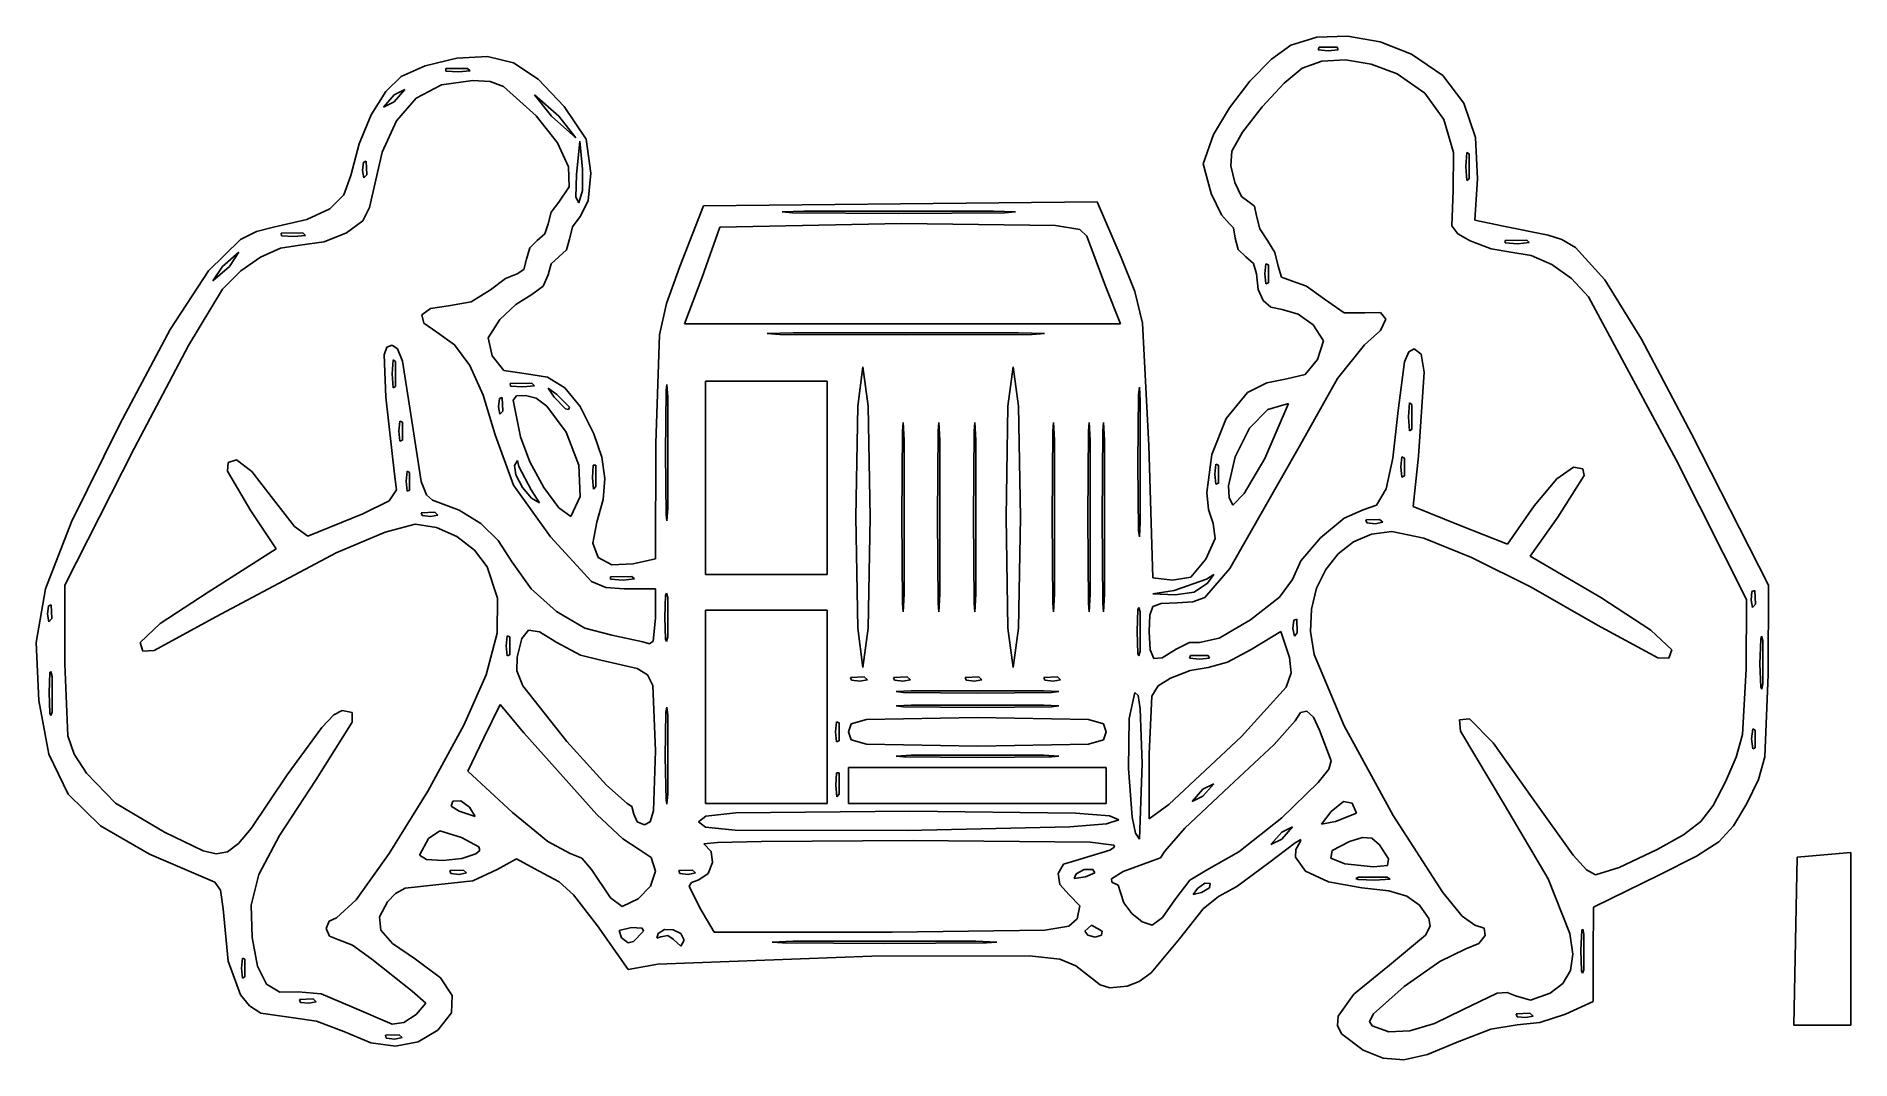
# Model space of a CAD drawing. Extents: x 38.8 to 110.3, y 8.3 to 48.6.
import ezdxf

# ---------------------------------------------------------------- set-up
doc = ezdxf.new("R2010")
doc.units = 0

msp = doc.modelspace()

# ---------------------------------------------------------------- linework, layer by layer
at = {"layer": 'Layer 1'}
for p, q in [((87.492014, 47.745565), (88.259206, 48.300589)), ((88.259206, 48.300589), (89.276702, 48.60772)), ((89.276702, 48.60772), (90.488384, 48.644683)), ((89.37625, 48.217605), (89.334358, 48.117071)), ((89.334358, 48.117071), (89.729028, 48.075256)), ((90.081806, 48.217605), (89.37625, 48.217605)), ((89.729028, 48.075256), (90.123698, 48.117071)), ((90.123698, 48.117071), (90.081806, 48.217605)), ((90.081806, 48.217605), (90.081806, 48.217605)), ((90.488384, 48.644683), (91.774382, 48.420465)), ((91.774382, 48.420465), (93.014828, 47.944051)), ((93.014828, 47.944051), (94.246666, 47.099282)), ((53.174344, 47.064343), (54.127886, 47.478918)), ((54.127886, 47.478918), (55.365224, 47.784253)), ((55.786435, 47.379605), (54.939768, 47.369148)), ((54.939768, 47.369148), (54.943121, 47.27295)), ((54.943121, 47.27295), (55.439028, 47.239047)), ((55.365224, 47.784253), (56.582406, 47.853854)), ((55.439028, 47.239047), (55.890329, 47.284649)), ((55.890329, 47.284649), (55.786435, 47.379605)), ((55.786435, 47.379605), (55.786435, 47.379605)), ((56.582406, 47.853854), (57.610173, 47.596722)), ((57.610173, 47.596722), (58.57461, 46.956033)), ((86.640289, 46.870682), (87.492014, 47.745565)), ((88.702371, 47.385694), (87.99158, 46.799207)), ((89.482886, 47.661076), (88.702371, 47.385694)), ((90.412608, 47.713759), (89.482886, 47.661076)), ((91.422915, 47.547752), (90.412608, 47.713759)), ((92.445182, 47.167064), (91.422915, 47.547752)), ((52.565312, 46.466382), (53.174344, 47.064343)), ((53.322361, 46.547585), (52.899028, 46.337361)), ((52.899028, 46.055139), (53.322361, 46.547585)), ((53.322361, 46.547585), (53.322361, 46.547585)), ((54.769381, 46.727146), (53.764506, 46.200392)), ((56.006588, 46.901806), (54.769381, 46.727146)), ((56.680711, 46.858847), (56.006588, 46.901806)), ((57.215889, 46.670665), (56.680711, 46.858847)), ((58.504853, 45.502785), (57.215889, 46.670665)), ((58.57461, 46.956033), (59.601806, 45.874965)), ((85.835311, 45.827902), (86.640289, 46.870682)), ((87.99158, 46.799207), (87.126058, 45.861423)), ((93.539327, 46.403169), (92.445182, 47.167064)), ((94.246666, 47.099282), (95.082811, 46.010573)), ((51.996282, 45.544716), (52.565312, 46.466382)), ((52.899028, 46.337361), (52.475694, 45.844915)), ((52.475694, 45.844915), (52.899028, 46.055139)), ((53.764506, 46.200392), (52.986701, 45.317381)), ((59.390139, 45.490694), (58.43787, 46.337361)), ((58.43787, 46.337361), (59.107917, 45.490694)), ((59.601806, 45.874965), (60.468575, 44.589582)), ((85.208364, 44.769184), (85.835311, 45.827902)), ((87.126058, 45.861423), (86.35531, 44.866979)), ((94.28408, 45.357497), (93.539327, 46.403169)), ((95.082811, 46.010573), (95.534034, 44.657492)), ((51.521758, 44.406911), (51.996282, 45.544716)), ((52.986701, 45.317381), (52.430703, 44.073949)), ((59.346191, 44.440576), (58.504853, 45.502785)), ((59.107917, 45.490694), (60.060185, 44.644028)), ((60.060185, 44.644028), (59.390139, 45.490694)), ((59.390139, 45.490694), (59.390139, 45.490694)), ((94.662971, 44.064331), (94.28408, 45.357497)), ((51.196246, 43.160535), (51.521758, 44.406911)), ((59.778748, 43.502527), (59.346191, 44.440576)), ((60.224862, 44.502917), (60.088732, 43.175482)), ((60.320642, 43.407392), (60.224862, 44.502917)), ((60.468575, 44.589582), (60.660139, 43.248195)), ((84.798003, 43.6188), (85.208364, 44.769184)), ((86.35531, 44.866979), (85.928843, 44.110508)), ((95.534034, 44.657492), (95.611109, 43.019607)), ((51.685661, 43.682451), (51.651309, 43.350509)), ((51.799538, 43.720926), (51.685661, 43.682451)), ((51.821817, 43.18), (51.799538, 43.720926)), ((51.799538, 43.720926), (51.799538, 43.720926)), ((52.430703, 44.073949), (51.928491, 41.896149)), ((85.928843, 44.110508), (85.895639, 43.535053)), ((94.659529, 42.557958), (94.662971, 44.064331)), ((95.19464, 44.067677), (95.156726, 43.515139)), ((95.285794, 44.009028), (95.19464, 44.067677)), ((95.285794, 43.02125), (95.285794, 44.009028)), ((95.285794, 44.009028), (95.285794, 44.009028)), ((50.917026, 42.399781), (51.196246, 43.160535)), ((51.651309, 43.350509), (51.707857, 43.057538)), ((51.707857, 43.057538), (51.821817, 43.18)), ((59.795679, 42.714919), (59.778748, 43.502527)), ((60.088732, 43.175482), (60.060714, 42.306105)), ((60.320165, 42.565555), (60.320642, 43.407392)), ((60.320642, 43.407392), (60.320642, 43.407392)), ((60.660139, 43.248195), (60.549313, 42.154266)), ((85.116427, 42.440851), (84.798003, 43.6188)), ((85.895639, 43.535053), (86.045495, 42.87443)), ((95.156726, 43.515139), (95.19464, 42.962601)), ((95.19464, 42.962601), (95.285794, 43.02125)), ((95.611109, 43.019607), (95.514583, 41.398472)), ((50.357806, 41.835249), (50.917026, 42.399781)), ((59.390139, 42.104028), (59.795679, 42.714919)), ((60.060714, 42.306105), (60.184513, 42.079958)), ((60.184513, 42.079958), (60.320165, 42.565555)), ((85.515081, 41.605011), (85.116427, 42.440851)), ((86.045495, 42.87443), (86.309214, 42.330226)), ((86.309214, 42.330226), (86.617598, 42.104028)), ((94.607282, 41.165146), (94.659529, 42.557958)), ((49.453986, 41.423846), (50.357806, 41.835249)), ((51.928491, 41.896149), (51.667949, 41.373252)), ((58.966806, 41.252999), (59.09116, 41.709112)), ((59.09116, 41.709112), (59.390139, 42.104028)), ((60.236806, 41.539583), (59.937826, 41.133196)), ((60.549313, 42.154266), (60.236806, 41.539583)), ((64.167235, 39.564028), (65.098399, 41.962917)), ((65.098399, 41.962917), (72.861574, 42.037872)), ((69.05625, 41.750515), (68.194425, 41.716473)), ((68.194425, 41.716473), (68.612191, 41.688596)), ((68.612191, 41.688596), (72.795694, 41.662842)), ((76.535139, 41.750515), (69.05625, 41.750515)), ((72.795694, 41.662842), (76.979198, 41.688596)), ((72.861574, 42.037872), (80.624751, 42.112828)), ((77.396964, 41.716473), (76.535139, 41.750515)), ((76.535139, 41.750515), (76.535139, 41.750515)), ((76.979198, 41.688596), (77.396964, 41.716473)), ((80.624751, 42.112828), (81.565668, 39.921206)), ((85.820727, 41.257361), (85.515081, 41.605011)), ((86.617598, 42.104028), (86.821851, 41.944144)), ((86.821851, 41.944144), (86.906806, 41.559742)), ((86.906806, 41.559742), (87.03116, 41.050986)), ((46.841972, 40.627108), (47.471196, 40.946278)), ((47.471196, 40.946278), (48.140964, 41.122481)), ((48.140964, 41.122481), (49.453986, 41.423846)), ((49.295324, 40.888494), (48.448657, 40.878037)), ((48.448657, 40.878037), (48.45201, 40.781839)), ((48.45201, 40.781839), (48.947917, 40.747936)), ((48.947917, 40.747936), (49.399218, 40.793538)), ((49.399218, 40.793538), (49.295324, 40.888494)), ((49.295324, 40.888494), (49.295324, 40.888494)), ((51.018931, 40.894937), (50.137984, 40.545865)), ((51.667949, 41.373252), (51.018931, 40.894937)), ((58.543472, 40.590858), (58.842451, 40.852372)), ((58.842451, 40.852372), (58.966806, 41.252999)), ((59.937826, 41.133196), (59.813472, 40.649502)), ((65.740139, 41.122693), (65.04723, 39.147137)), ((72.90389, 41.257361), (65.740139, 41.122693)), ((78.975452, 41.180569), (72.90389, 41.257361)), ((79.937371, 41.032064), (78.975452, 41.180569)), ((80.206971, 40.763472), (79.937371, 41.032064)), ((85.989812, 41.088954), (85.820727, 41.257361)), ((86.060139, 40.684059), (85.989812, 41.088954)), ((87.03116, 41.050986), (87.330139, 40.592123)), ((94.842184, 40.856813), (94.607282, 41.165146)), ((95.329762, 40.574409), (94.842184, 40.856813)), ((95.514583, 41.398472), (96.643472, 41.159681)), ((96.643472, 41.159681), (98.402185, 40.802826)), ((98.402185, 40.802826), (98.947294, 40.633808)), ((45.573941, 39.391679), (46.841972, 40.627108)), ((46.777622, 40.128472), (46.125694, 39.564028)), ((46.407917, 39.564028), (46.777622, 40.128472)), ((48.422175, 40.288631), (47.629108, 39.940817)), ((49.181659, 40.410694), (48.422175, 40.288631)), ((50.137984, 40.545865), (49.181659, 40.410694)), ((58.120139, 39.855108), (58.244493, 40.307721)), ((58.244493, 40.307721), (58.543472, 40.590858)), ((59.689118, 40.221294), (59.390139, 39.948309)), ((59.813472, 40.649502), (59.689118, 40.221294)), ((80.941325, 38.787917), (80.206971, 40.763472)), ((86.184493, 40.231446), (86.060139, 40.684059)), ((86.483472, 39.948309), (86.184493, 40.231446)), ((87.330139, 40.592123), (87.629118, 40.121417)), ((87.629118, 40.121417), (87.753472, 39.584187)), ((96.154285, 40.259466), (95.329762, 40.574409)), ((96.925694, 40.128472), (96.154285, 40.259466)), ((97.555324, 40.606272), (96.708657, 40.595814)), ((96.708657, 40.595814), (96.71201, 40.499617)), ((96.71201, 40.499617), (97.207917, 40.465713)), ((97.732433, 40.0026), (96.925694, 40.128472)), ((97.207917, 40.465713), (97.659218, 40.511316)), ((97.659218, 40.511316), (97.555324, 40.606272)), ((97.555324, 40.606272), (97.555324, 40.606272)), ((98.947294, 40.633808), (99.482734, 40.310662)), ((99.482734, 40.310662), (100.636145, 39.047432)), ((44.074434, 37.079815), (45.573941, 39.391679)), ((46.125694, 39.564028), (45.755989, 38.999583)), ((45.755989, 38.999583), (46.407917, 39.564028)), ((46.850913, 39.394817), (46.136046, 38.678195)), ((46.407917, 39.564028), (46.407917, 39.564028)), ((47.629108, 39.940817), (46.850913, 39.394817)), ((57.750021, 39.281806), (58.011417, 39.450213)), ((58.011417, 39.450213), (58.120139, 39.855108)), ((59.09116, 39.674592), (58.966806, 39.244626)), ((59.390139, 39.948309), (59.09116, 39.674592)), ((63.636646, 38.11347), (64.167235, 39.564028)), ((81.565668, 39.921206), (82.105835, 38.575742)), ((86.782451, 39.683424), (86.483472, 39.948309)), ((86.906806, 39.274693), (86.782451, 39.683424)), ((87.275404, 39.676476), (87.233588, 39.281806)), ((87.375938, 39.634583), (87.275404, 39.676476)), ((87.375938, 38.929028), (87.375938, 39.634583)), ((87.375938, 39.634583), (87.375938, 39.634583)), ((87.753472, 39.584187), (87.887177, 39.14897)), ((98.547613, 39.645847), (97.732433, 40.0026)), ((99.316927, 39.089509), (98.547613, 39.645847)), ((46.136046, 38.678195), (44.796108, 36.456863)), ((55.941214, 38.178358), (56.698066, 38.646806)), ((56.698066, 38.646806), (57.288337, 39.095274)), ((57.288337, 39.095274), (57.750021, 39.281806)), ((58.781517, 38.789794), (58.331806, 38.458268)), ((58.966806, 39.244626), (58.781517, 38.789794)), ((65.04723, 39.147137), (64.354323, 37.30625)), ((81.536348, 37.30625), (80.941325, 38.787917)), ((80.941325, 38.787917), (80.941325, 38.787917)), ((86.969754, 38.660497), (86.906806, 39.274693)), ((87.158583, 38.221741), (86.969754, 38.660497)), ((87.233588, 39.281806), (87.275404, 38.887135)), ((87.275404, 38.887135), (87.375938, 38.929028)), ((87.887177, 39.14897), (88.276707, 38.999583)), ((88.276707, 38.999583), (88.874801, 38.78776)), ((88.874801, 38.78776), (89.578022, 38.278482)), ((99.986067, 38.36488), (99.316927, 39.089509)), ((100.636145, 39.047432), (102.085489, 36.704028)), ((54.331727, 37.913887), (55.048387, 38.011806)), ((55.048387, 38.011806), (55.941214, 38.178358)), ((57.69816, 38.069974), (57.066417, 37.480632)), ((58.331806, 38.458268), (57.69816, 38.069974)), ((63.357259, 36.877859), (63.636646, 38.11347)), ((82.105835, 38.575742), (82.40334, 37.33211)), ((87.473268, 37.958462), (87.158583, 38.221741)), ((87.913783, 37.870694), (87.473268, 37.958462)), ((89.578022, 38.278482), (90.363824, 37.743865)), ((103.450223, 31.944028), (99.986067, 38.36488)), ((53.993959, 37.664673), (54.331727, 37.913887)), ((54.06559, 37.330978), (53.993959, 37.664673)), ((54.577124, 36.979619), (54.06559, 37.330978)), ((57.066417, 37.480632), (56.608162, 36.752418)), ((64.354323, 37.30625), (72.945334, 37.30625)), ((72.945334, 37.30625), (81.536348, 37.30625)), ((82.40334, 37.33211), (82.660583, 32.508472)), ((88.548198, 37.693367), (87.913783, 37.870694)), ((89.140552, 37.267026), (88.548198, 37.693367)), ((89.547505, 36.637862), (89.140552, 37.267026)), ((90.363824, 37.743865), (91.171454, 37.736461)), ((91.171454, 37.736461), (91.791834, 37.752659)), ((91.996203, 37.492423), (91.785317, 37.038511)), ((91.791834, 37.752659), (91.996203, 37.492423)), ((42.081015, 33.355139), (44.074434, 37.079815)), ((55.278577, 36.483252), (54.577124, 36.979619)), ((56.608162, 36.752418), (56.758942, 36.039408)), ((63.218105, 32.601452), (63.357259, 36.877859)), ((68.632917, 36.952936), (67.608483, 36.919767)), ((67.608483, 36.919767), (68.105073, 36.892605)), ((68.105073, 36.892605), (73.077917, 36.867511)), ((77.522917, 36.952936), (68.632917, 36.952936)), ((73.077917, 36.867511), (78.05076, 36.892605)), ((78.54735, 36.919767), (77.522917, 36.952936)), ((77.522917, 36.952936), (77.522917, 36.952936)), ((78.05076, 36.892605), (78.54735, 36.919767)), ((89.309736, 35.902952), (89.547505, 36.637862)), ((91.785317, 37.038511), (91.159931, 36.473676)), ((102.085489, 36.704028), (104.053835, 32.971342)), ((44.796108, 36.456863), (42.645209, 32.388614)), ((52.505485, 36.078402), (52.607809, 36.380581)), ((52.573685, 34.413472), (52.505485, 36.078402)), ((52.607809, 36.380581), (52.816554, 36.459583)), ((52.816554, 36.459583), (53.037809, 36.317951)), ((52.861306, 35.883233), (52.823392, 35.330694)), ((52.952461, 35.824583), (52.861306, 35.883233)), ((52.952461, 34.836806), (52.952461, 35.824583)), ((52.952461, 35.824583), (52.952461, 35.824583)), ((53.037809, 36.317951), (53.225531, 35.833245)), ((53.225531, 35.833245), (53.593859, 33.475751)), ((55.885627, 35.662523), (55.278577, 36.483252)), ((56.758942, 36.039408), (57.223325, 35.471617)), ((88.821382, 35.312503), (89.309736, 35.902952)), ((91.159931, 36.473676), (90.095466, 35.152834)), ((92.490174, 33.892334), (92.738722, 35.809862)), ((92.738722, 35.809862), (92.901687, 36.20356)), ((92.901687, 36.20356), (93.115694, 36.318472)), ((93.115694, 36.318472), (93.395583, 36.108551)), ((93.395583, 36.108551), (93.514761, 35.405904)), ((52.823392, 35.330694), (52.861306, 34.778156)), ((56.41425, 34.489384), (55.885627, 35.662523)), ((57.223325, 35.471617), (58.116244, 35.330694)), ((58.116244, 35.330694), (58.939584, 35.197885)), ((58.939584, 35.197885), (59.634728, 34.779635)), ((71.384583, 35.612917), (71.176277, 34.060694)), ((71.59289, 34.060694), (71.384583, 35.612917)), ((77.31125, 35.612917), (77.102943, 34.060694)), ((77.519557, 34.060694), (77.31125, 35.612917)), ((87.304143, 34.983649), (88.097662, 35.142546)), ((88.097662, 35.142546), (88.821382, 35.312503)), ((90.095466, 35.152834), (88.583578, 32.453401)), ((93.514761, 35.405904), (93.28888, 32.085139)), ((52.919136, 31.379583), (52.573685, 34.413472)), ((52.861306, 34.778156), (52.952461, 34.836806)), ((56.880421, 32.935787), (56.41425, 34.489384)), ((57.047883, 34.369118), (57.013531, 34.037176)), ((57.16176, 34.407593), (57.047883, 34.369118)), ((57.184039, 33.866667), (57.16176, 34.407593)), ((57.16176, 34.407593), (57.16176, 34.407593)), ((58.326435, 34.961827), (57.479768, 34.95137)), ((57.479768, 34.95137), (57.483121, 34.855172)), ((57.483121, 34.855172), (57.979028, 34.821269)), ((57.728151, 34.464868), (57.592901, 34.29636)), ((58.076397, 34.484028), (57.728151, 34.464868)), ((57.979028, 34.821269), (58.430329, 34.866872)), ((58.494933, 34.371784), (58.076397, 34.484028)), ((58.430329, 34.866872), (58.326435, 34.961827)), ((58.326435, 34.961827), (58.326435, 34.961827)), ((58.917247, 34.063652), (58.494933, 34.371784)), ((59.319583, 34.520027), (58.966804, 34.76625)), ((58.966804, 34.76625), (59.213028, 34.413472)), ((59.213028, 34.413472), (59.651507, 33.956409)), ((59.813472, 34.026138), (59.319583, 34.520027)), ((59.634728, 34.779635), (60.235118, 34.046215)), ((63.624208, 34.673205), (63.595953, 32.22625)), ((63.654792, 34.917559), (63.624208, 34.673205)), ((63.69214, 34.413472), (63.654792, 34.917559)), ((63.69214, 30.039028), (63.69214, 34.413472)), ((63.69214, 34.413472), (63.69214, 34.413472)), ((67.574583, 35.048472), (65.175694, 35.048472)), ((65.175694, 35.048472), (65.175694, 31.238472)), ((69.973472, 35.048472), (67.574583, 35.048472)), ((69.973472, 31.238472), (69.973472, 35.048472)), ((82.251955, 34.51147), (82.224507, 31.802917)), ((82.281989, 34.806311), (82.251955, 34.51147)), ((82.318773, 34.286218), (82.281989, 34.806311)), ((85.700574, 33.578914), (86.546196, 34.60162)), ((86.546196, 34.60162), (87.304143, 34.983649)), ((57.013531, 34.037176), (57.070079, 33.744205)), ((57.070079, 33.744205), (57.184039, 33.866667)), ((57.592901, 34.29636), (57.882626, 32.845113)), ((59.680347, 33.031329), (58.917247, 34.063652)), ((59.651507, 33.956409), (59.771499, 33.922557)), ((59.771499, 33.922557), (59.813472, 34.026138)), ((59.813472, 34.026138), (59.813472, 34.026138)), ((60.235118, 34.046215), (60.774199, 32.967895)), ((71.176277, 34.060694), (71.102361, 29.68625)), ((71.666806, 29.68625), (71.59289, 34.060694)), ((77.102943, 34.060694), (77.029028, 29.68625)), ((77.593472, 29.68625), (77.519557, 34.060694)), ((82.319362, 29.48844), (82.318773, 34.286218)), ((82.318773, 34.286218), (82.318773, 34.286218)), ((87.344425, 33.92723), (86.622825, 33.194022)), ((87.233735, 31.993396), (88.169465, 34.162109)), ((88.169465, 34.162109), (87.344425, 33.92723)), ((88.169465, 34.162109), (88.169465, 34.162109)), ((92.282495, 32.009529), (92.490174, 33.892334)), ((92.936862, 34.189899), (92.898948, 33.637361)), ((92.898948, 33.637361), (92.936862, 33.084823)), ((93.028016, 34.13125), (92.936862, 34.189899)), ((93.028016, 33.143472), (93.028016, 34.13125)), ((93.028016, 34.13125), (93.028016, 34.13125)), ((40.182868, 29.505077), (42.081015, 33.355139)), ((53.126515, 33.467587), (53.084699, 33.072917)), ((53.084699, 33.072917), (53.126515, 32.678247)), ((53.227049, 33.425694), (53.126515, 33.467587)), ((53.227049, 32.720139), (53.227049, 33.425694)), ((53.227049, 33.425694), (53.227049, 33.425694)), ((53.593859, 33.475751), (53.970335, 31.084289)), ((57.60114, 30.949297), (56.880421, 32.935787)), ((60.179969, 31.730269), (59.680347, 33.031329)), ((60.774199, 32.967895), (61.08286, 32.051224)), ((72.942221, 33.080413), (72.915571, 29.68625)), ((72.971067, 33.419355), (72.942221, 33.080413)), ((73.006291, 32.720139), (72.971067, 33.419355)), ((74.353332, 33.080413), (74.326682, 29.68625)), ((74.382178, 33.419355), (74.353332, 33.080413)), ((74.417403, 32.720139), (74.382178, 33.419355)), ((75.764443, 33.080413), (75.737793, 29.68625)), ((75.79329, 33.419355), (75.764443, 33.080413)), ((75.828514, 32.720139), (75.79329, 33.419355)), ((78.868888, 33.080413), (78.842238, 29.68625)), ((78.897734, 33.419355), (78.868888, 33.080413)), ((78.932958, 32.720139), (78.897734, 33.419355)), ((80.279999, 33.080413), (80.253349, 29.68625)), ((80.308845, 33.419355), (80.279999, 33.080413)), ((80.344069, 32.720139), (80.308845, 33.419355)), ((80.844443, 33.080413), (80.817793, 29.68625)), ((80.87329, 33.419355), (80.844443, 33.080413)), ((80.908514, 32.720139), (80.87329, 33.419355)), ((85.134609, 32.149472), (85.700574, 33.578914)), ((86.622825, 33.194022), (86.058718, 32.060424)), ((92.936862, 33.084823), (93.028016, 33.143472)), ((104.053835, 32.971342), (107.085694, 27.005139)), ((42.645209, 32.388614), (39.916806, 27.005139)), ((53.126515, 32.678247), (53.227049, 32.720139)), ((57.882626, 32.845113), (58.24678, 31.861012)), ((63.200139, 28.037765), (63.218105, 32.601452)), ((63.595953, 32.22625), (63.624208, 29.779295)), ((73.006291, 26.652361), (73.006291, 32.720139)), ((73.006291, 32.720139), (73.006291, 32.720139)), ((74.417403, 26.652361), (74.417403, 32.720139)), ((74.417403, 32.720139), (74.417403, 32.720139)), ((75.828514, 26.652361), (75.828514, 32.720139)), ((75.828514, 32.720139), (75.828514, 32.720139)), ((78.932958, 26.652361), (78.932958, 32.720139)), ((78.932958, 32.720139), (78.932958, 32.720139)), ((80.344069, 26.652361), (80.344069, 32.720139)), ((80.344069, 32.720139), (80.344069, 32.720139)), ((80.908514, 26.652361), (80.908514, 32.720139)), ((80.908514, 32.720139), (80.908514, 32.720139)), ((82.660583, 32.508472), (82.814583, 27.287361)), ((88.583578, 32.453401), (85.856202, 27.660747)), ((46.323922, 31.497653), (46.349851, 31.839545)), ((47.254583, 29.930969), (46.323922, 31.497653)), ((46.349851, 31.839545), (46.687255, 31.944028)), ((46.687255, 31.944028), (47.289254, 31.484583)), ((47.289254, 31.484583), (48.146188, 30.379962)), ((53.408737, 31.492031), (53.366921, 31.097361)), ((53.509271, 31.450139), (53.408737, 31.492031)), ((57.766846, 31.922463), (57.645562, 31.716031)), ((57.645562, 31.716031), (57.693924, 31.347755)), ((57.815635, 31.684028), (57.766846, 31.922463)), ((58.304992, 30.766806), (57.815635, 31.684028)), ((58.24678, 31.861012), (58.798708, 30.850175)), ((60.230385, 30.503681), (60.179969, 31.730269)), ((60.749061, 31.73438), (60.715158, 31.238472)), ((60.84526, 31.737732), (60.749061, 31.73438)), ((60.855716, 30.891066), (60.84526, 31.737732)), ((60.84526, 31.737732), (60.84526, 31.737732)), ((61.08286, 32.051224), (61.202653, 31.21365)), ((82.224507, 31.802917), (82.252615, 29.143956)), ((84.937263, 30.654168), (85.134609, 32.149472)), ((85.299848, 31.774253), (85.258032, 31.379583)), ((85.400382, 31.732361), (85.299848, 31.774253)), ((85.400382, 31.026806), (85.400382, 31.732361)), ((85.400382, 31.732361), (85.400382, 31.732361)), ((86.058718, 32.060424), (85.79402, 30.916431)), ((86.421182, 30.613434), (87.233735, 31.993396)), ((92.009788, 30.80178), (92.282495, 32.009529)), ((92.637626, 32.056476), (92.59581, 31.661806)), ((92.59581, 31.661806), (92.637626, 31.267135)), ((92.73816, 32.014583), (92.637626, 32.056476)), ((92.73816, 31.309028), (92.73816, 32.014583)), ((92.73816, 32.014583), (92.73816, 32.014583)), ((93.28888, 32.085139), (93.072952, 30.109583)), ((98.737707, 31.198875), (99.395139, 31.651097)), ((99.395139, 31.651097), (99.771745, 31.594517)), ((99.771745, 31.594517), (99.819751, 31.325254)), ((106.223717, 26.440694), (103.450223, 31.944028)), ((52.997367, 30.762104), (52.919136, 31.379583)), ((53.366921, 31.097361), (53.408737, 30.702691)), ((53.509271, 30.744583), (53.509271, 31.450139)), ((53.509271, 31.450139), (53.509271, 31.450139)), ((53.970335, 31.084289), (54.169753, 30.562053)), ((59.05815, 28.914121), (57.60114, 30.949297)), ((57.693924, 31.347755), (57.955813, 30.859526)), ((57.955813, 30.859526), (58.308925, 30.433214)), ((58.630955, 30.250694), (58.304992, 30.766806)), ((58.304992, 30.766806), (58.304992, 30.766806)), ((58.798708, 30.850175), (59.387339, 30.052186)), ((60.715158, 31.238472), (60.760761, 30.787172)), ((60.760761, 30.787172), (60.855716, 30.891066)), ((61.202653, 31.21365), (61.135835, 30.384185)), ((65.175694, 31.238472), (65.175694, 27.428472)), ((69.973472, 27.428472), (69.973472, 31.238472)), ((69.973472, 31.238472), (69.973472, 31.238472)), ((85.258032, 31.379583), (85.299848, 30.984913)), ((85.299848, 30.984913), (85.400382, 31.026806)), ((85.79402, 30.916431), (85.818299, 30.462409)), ((91.63321, 30.158342), (92.009788, 30.80178)), ((92.637626, 31.267135), (92.73816, 31.309028)), ((97.850621, 30.126653), (98.737707, 31.198875)), ((99.819751, 31.325254), (98.787701, 29.689189)), ((48.146188, 30.379962), (48.969197, 29.311144)), ((51.667163, 29.815003), (52.708227, 30.331844)), ((52.708227, 30.331844), (52.997367, 30.762104)), ((53.408737, 30.702691), (53.509271, 30.744583)), ((54.169753, 30.562053), (54.411033, 30.357509)), ((54.411033, 30.357509), (55.457897, 29.964753)), ((58.308925, 30.433214), (58.630955, 30.250694)), ((59.387339, 30.052186), (59.861605, 29.706626)), ((59.861605, 29.706626), (60.230385, 30.503681)), ((60.230385, 30.503681), (60.230385, 30.503681)), ((61.135835, 30.384185), (60.884661, 29.491844)), ((85.004623, 29.98834), (84.937263, 30.654168)), ((85.818299, 30.462409), (85.970649, 30.152037)), ((85.970649, 30.152037), (86.421182, 30.613434)), ((91.11392, 29.968472), (91.63321, 30.158342)), ((93.072952, 30.109583), (94.936471, 29.36125)), ((96.799993, 28.612917), (97.850621, 30.126653)), ((39.152284, 26.861438), (40.182868, 29.505077)), ((48.242361, 28.43206), (47.254583, 29.930969)), ((49.489625, 28.937782), (51.667163, 29.815003)), ((53.730739, 29.404028), (52.546551, 29.097953)), ((54.568475, 29.273626), (53.730739, 29.404028)), ((54.504167, 29.87904), (53.96324, 29.856759)), ((53.96324, 29.856759), (54.001716, 29.742882)), ((54.001716, 29.742882), (54.333656, 29.708531)), ((54.333656, 29.708531), (54.626629, 29.765079)), ((54.626629, 29.765079), (54.504167, 29.87904)), ((54.504167, 29.87904), (54.504167, 29.87904)), ((55.457897, 29.964753), (56.312501, 29.440303)), ((56.312501, 29.440303), (57.002537, 28.762611)), ((60.884661, 29.491844), (60.734204, 28.663678)), ((63.624208, 29.779295), (63.654792, 29.534941)), ((63.654792, 29.534941), (63.69214, 30.039028)), ((71.102361, 29.68625), (71.176277, 25.311806)), ((71.59289, 25.311806), (71.666806, 29.68625)), ((71.666806, 29.68625), (71.666806, 29.68625)), ((72.915571, 29.68625), (72.942221, 26.292087)), ((74.326682, 29.68625), (74.353332, 26.292087)), ((75.737793, 29.68625), (75.764443, 26.292087)), ((77.029028, 29.68625), (77.102943, 25.311806)), ((77.519557, 25.311806), (77.593472, 29.68625)), ((77.593472, 29.68625), (77.593472, 29.68625)), ((78.842238, 29.68625), (78.868888, 26.292087)), ((80.253349, 29.68625), (80.279999, 26.292087)), ((80.817793, 29.68625), (80.844443, 26.292087)), ((82.282715, 28.902796), (82.319362, 29.48844)), ((85.197498, 29.433874), (85.004623, 29.98834)), ((85.274053, 28.840411), (85.197498, 29.433874)), ((89.43109, 28.87405), (90.356613, 29.643967)), ((90.356613, 29.643967), (91.11392, 29.968472)), ((91.7575, 29.596818), (91.216573, 29.574537)), ((91.216573, 29.574537), (91.255049, 29.46066)), ((91.255049, 29.46066), (91.58699, 29.426308)), ((91.58699, 29.426308), (91.879962, 29.482857)), ((91.879962, 29.482857), (91.7575, 29.596818)), ((91.7575, 29.596818), (91.7575, 29.596818)), ((94.936471, 29.36125), (96.799993, 28.612917)), ((98.787701, 29.689189), (97.686374, 28.14722)), ((48.969197, 29.311144), (49.489625, 28.937782)), ((52.546551, 29.097953), (50.61856, 28.283429)), ((55.376175, 28.91595), (54.568475, 29.273626)), ((56.069257, 28.381288), (55.376175, 28.91595)), ((57.002537, 28.762611), (57.555694, 27.910126)), ((60.677856, 27.148754), (59.05815, 28.914121)), ((60.734204, 28.663678), (60.944338, 28.089446)), ((82.252615, 29.143956), (82.282715, 28.902796)), ((84.908427, 28.023232), (85.274053, 28.840411)), ((88.647982, 27.964117), (89.43109, 28.87405)), ((90.732823, 28.708665), (90.123333, 28.233312)), ((91.442468, 29.013957), (90.732823, 28.708665)), ((92.235054, 29.121806), (91.442468, 29.013957)), ((93.494353, 28.851729), (92.235054, 29.121806)), ((95.381991, 28.093874), (93.494353, 28.851729)), ((45.56125, 26.730147), (48.242361, 28.43206)), ((50.61856, 28.283429), (45.870137, 25.751245)), ((56.563139, 27.719932), (56.069257, 28.381288)), ((57.555694, 27.910126), (58.300456, 26.861074)), ((60.944338, 28.089446), (61.484036, 27.804689)), ((62.322273, 27.844953), (63.200139, 28.037765)), ((84.309949, 27.312165), (84.908427, 28.023232)), ((88.317917, 27.219567), (88.647982, 27.964117)), ((90.123333, 28.233312), (89.631214, 27.615277)), ((97.725286, 26.926806), (95.381991, 28.093874)), ((97.686374, 28.14722), (100.481034, 26.511441)), ((56.970642, 26.492907), (56.563139, 27.719932)), ((62.277546, 27.341827), (61.430879, 27.33137)), ((61.430879, 27.33137), (61.434232, 27.235172)), ((61.434232, 27.235172), (61.930139, 27.201269)), ((61.484036, 27.804689), (62.322273, 27.844953)), ((61.930139, 27.201269), (62.38144, 27.246872)), ((62.38144, 27.246872), (62.277546, 27.341827)), ((62.277546, 27.341827), (62.277546, 27.341827)), ((65.175694, 27.428472), (67.574583, 27.428472)), ((67.574583, 27.428472), (69.973472, 27.428472)), ((82.814583, 27.287361), (83.583845, 27.198721)), ((83.583845, 27.198721), (84.309949, 27.312165)), ((84.93125, 27.241778), (83.66125, 26.790175)), ((85.856202, 27.660747), (84.858154, 26.519841)), ((85.213813, 27.426899), (84.93125, 27.241778)), ((84.96725, 27.075694), (85.213813, 27.426899)), ((87.812922, 26.527046), (88.317917, 27.219567)), ((89.631214, 27.615277), (89.273682, 26.881944)), ((38.789124, 24.739957), (39.152284, 26.861438)), ((39.916806, 27.005139), (39.916806, 23.900694)), ((43.667715, 25.494101), (45.56125, 26.730147)), ((56.963738, 25.107316), (56.970642, 26.492907)), ((58.300456, 26.861074), (59.302753, 25.959183)), ((61.243691, 26.906735), (60.677856, 27.148754)), ((61.970449, 26.864028), (61.243691, 26.906735)), ((63.200139, 26.864028), (61.970449, 26.864028)), ((63.200139, 25.704944), (63.200139, 26.864028)), ((63.601469, 26.603413), (63.566932, 25.735139)), ((63.638853, 26.690119), (63.601469, 26.603413)), ((63.684503, 26.51125), (63.638853, 26.690119)), ((63.684503, 24.959028), (63.684503, 26.51125)), ((63.684503, 26.51125), (63.684503, 26.51125)), ((72.971067, 25.953145), (73.006291, 26.652361)), ((74.382178, 25.953145), (74.417403, 26.652361)), ((75.79329, 25.953145), (75.828514, 26.652361)), ((78.897734, 25.953145), (78.932958, 26.652361)), ((80.308845, 25.953145), (80.344069, 26.652361)), ((80.87329, 25.953145), (80.908514, 26.652361)), ((83.66125, 26.790175), (82.814583, 26.666377)), ((82.814583, 26.666377), (83.69725, 26.624091)), ((83.69725, 26.624091), (84.446894, 26.725794)), ((84.858154, 26.519841), (84.396342, 26.339644)), ((84.446894, 26.725794), (84.96725, 27.075694)), ((84.96725, 27.075694), (84.96725, 27.075694)), ((86.665609, 25.63619), (87.812922, 26.527046)), ((89.273682, 26.881944), (89.067952, 26.060691)), ((100.351556, 25.429088), (97.725286, 26.926806)), ((100.481034, 26.511441), (102.455388, 25.233426)), ((106.436771, 26.749118), (106.40242, 26.417176)), ((106.550649, 26.787593), (106.436771, 26.749118)), ((106.572928, 26.246667), (106.550649, 26.787593)), ((106.550649, 26.787593), (106.550649, 26.787593)), ((107.085694, 27.005139), (107.077056, 23.477361)), ((39.267883, 26.184673), (39.233531, 25.852732)), ((39.233531, 25.852732), (39.290079, 25.55976)), ((39.38176, 26.223148), (39.267883, 26.184673)), ((39.404039, 25.682222), (39.38176, 26.223148)), ((39.38176, 26.223148), (39.38176, 26.223148)), ((59.302753, 25.959183), (60.41465, 25.312793)), ((67.574583, 26.017361), (65.175694, 26.017361)), ((65.175694, 26.017361), (65.175694, 22.207361)), ((69.973472, 26.017361), (67.574583, 26.017361)), ((69.973472, 22.207361), (69.973472, 26.017361)), ((72.942221, 26.292087), (72.971067, 25.953145)), ((74.353332, 26.292087), (74.382178, 25.953145)), ((75.764443, 26.292087), (75.79329, 25.953145)), ((78.868888, 26.292087), (78.897734, 25.953145)), ((80.279999, 26.292087), (80.308845, 25.953145)), ((80.844443, 26.292087), (80.87329, 25.953145)), ((82.228135, 26.038969), (82.193598, 25.170694)), ((82.265519, 26.125675), (82.228135, 26.038969)), ((82.311169, 25.946806), (82.265519, 26.125675)), ((82.311169, 24.394583), (82.311169, 25.946806)), ((82.311169, 25.946806), (82.311169, 25.946806)), ((82.691318, 25.821427), (82.673472, 25.170694)), ((82.812928, 26.156778), (82.691318, 25.821427)), ((83.140414, 26.281309), (82.812928, 26.156778)), ((83.775886, 26.299583), (83.140414, 26.281309)), ((84.396342, 26.339644), (83.775886, 26.299583)), ((89.067952, 26.060691), (89.031239, 25.178902)), ((106.210738, 23.684907), (106.223717, 26.440694)), ((106.40242, 26.417176), (106.458968, 26.124205)), ((106.458968, 26.124205), (106.572928, 26.246667)), ((39.290079, 25.55976), (39.404039, 25.682222)), ((42.880139, 24.73813), (43.667715, 25.494101)), ((45.870137, 25.751245), (43.435604, 24.428023)), ((56.528424, 23.467347), (56.963738, 25.107316)), ((58.196506, 25.223466), (57.936315, 24.902244)), ((58.624906, 25.15899), (58.196506, 25.223466)), ((59.315054, 24.743692), (58.624906, 25.15899)), ((60.41465, 25.312793), (61.488213, 25.030238)), ((63.112847, 24.789419), (63.200139, 25.704944)), ((63.566932, 25.735139), (63.601469, 24.866865)), ((71.176277, 25.311806), (71.384583, 23.759583)), ((71.384583, 23.759583), (71.59289, 25.311806)), ((77.102943, 25.311806), (77.31125, 23.759583)), ((77.31125, 23.759583), (77.519557, 25.311806)), ((82.193598, 25.170694), (82.228135, 24.30242)), ((82.673472, 25.170694), (82.710027, 24.446301)), ((85.427479, 24.918816), (86.665609, 25.63619)), ((87.866821, 25.170694), (86.685207, 24.465139)), ((88.200524, 24.155747), (87.866821, 25.170694)), ((88.374549, 25.620229), (88.340198, 25.288288)), ((88.340198, 25.288288), (88.396746, 24.995316)), ((88.488427, 25.658704), (88.374549, 25.620229)), ((88.396746, 24.995316), (88.510705, 25.117778)), ((88.510705, 25.117778), (88.488427, 25.658704)), ((88.488427, 25.658704), (88.488427, 25.658704)), ((89.031239, 25.178902), (89.18076, 24.263957)), ((102.729762, 24.141301), (100.351556, 25.429088)), ((102.455388, 25.233426), (103.275694, 24.458732)), ((38.893248, 22.456366), (38.789124, 24.739957)), ((42.995001, 24.403311), (42.880139, 24.73813)), ((43.435604, 24.428023), (42.995001, 24.403311)), ((57.359848, 25.00092), (57.318032, 24.60625)), ((57.318032, 24.60625), (57.359848, 24.21158)), ((57.460382, 24.959028), (57.359848, 25.00092)), ((57.460382, 24.253472), (57.460382, 24.959028)), ((57.460382, 24.959028), (57.460382, 24.959028)), ((57.936315, 24.902244), (57.750797, 24.160449)), ((60.252306, 24.247985), (59.315054, 24.743692)), ((61.488213, 25.030238), (62.70625, 24.764805)), ((62.70625, 24.764805), (62.963029, 24.691575)), ((62.963029, 24.691575), (63.112847, 24.789419)), ((63.601469, 24.866865), (63.638853, 24.780158)), ((63.638853, 24.780158), (63.684503, 24.959028)), ((82.265519, 24.215714), (82.311169, 24.394583)), ((82.710027, 24.446301), (82.859833, 24.115908)), ((83.183106, 24.140607), (83.740061, 24.481488)), ((83.740061, 24.481488), (84.266307, 24.740775)), ((84.266307, 24.740775), (84.650038, 24.746737)), ((84.650038, 24.746737), (85.427479, 24.918816)), ((86.685207, 24.465139), (85.759766, 23.96684)), ((103.275694, 24.458732), (103.162349, 24.122399)), ((106.782173, 24.870113), (106.749813, 23.900694)), ((106.818783, 24.988744), (106.782173, 24.870113)), ((106.864017, 24.822971), (106.818783, 24.988744)), ((106.866896, 23.129638), (106.864017, 24.822971)), ((106.864017, 24.822971), (106.864017, 24.822971)), ((39.916806, 23.900694), (40.033986, 21.05916)), ((57.359848, 24.21158), (57.460382, 24.253472)), ((57.750797, 24.160449), (57.730716, 23.622241)), ((57.730716, 23.622241), (57.967795, 23.028656)), ((61.055219, 24.041806), (60.252306, 24.247985)), ((62.481305, 23.714281), (61.055219, 24.041806)), ((62.89013, 23.473279), (62.481305, 23.714281)), ((82.228135, 24.30242), (82.265519, 24.215714)), ((82.859833, 24.115908), (83.183106, 24.140607)), ((84.286314, 23.6331), (83.506124, 23.329003)), ((84.29625, 24.228716), (84.254358, 24.128181)), ((84.254358, 24.128181), (84.649028, 24.086366)), ((84.992834, 23.759583), (84.286314, 23.6331)), ((85.001806, 24.228716), (84.29625, 24.228716)), ((84.649028, 24.086366), (85.043698, 24.128181)), ((85.759766, 23.96684), (84.992834, 23.759583)), ((85.043698, 24.128181), (85.001806, 24.228716)), ((85.001806, 24.228716), (85.001806, 24.228716)), ((88.262407, 23.541521), (88.200524, 24.155747)), ((89.18076, 24.263957), (90.353029, 21.459916)), ((103.162349, 24.122399), (102.729762, 24.141301)), ((106.064201, 21.111296), (106.210738, 23.684907)), ((106.749813, 23.900694), (106.785394, 22.975697)), ((39.329337, 23.53928), (39.291968, 22.771806)), ((39.367668, 23.594435), (39.329337, 23.53928)), ((39.413767, 23.402925), (39.367668, 23.594435)), ((39.409915, 21.991814), (39.413767, 23.402925)), ((39.413767, 23.402925), (39.413767, 23.402925)), ((55.650694, 21.477184), (56.528424, 23.467347)), ((57.967795, 23.028656), (59.702553, 20.844338)), ((63.104284, 23.041318), (62.89013, 23.473279)), ((63.200139, 20.468725), (63.104284, 23.041318)), ((71.4375, 23.387928), (70.896573, 23.365649)), ((70.896573, 23.365649), (70.935049, 23.251771)), ((70.935049, 23.251771), (71.26699, 23.21742)), ((71.26699, 23.21742), (71.559962, 23.273968)), ((71.559962, 23.273968), (71.4375, 23.387928)), ((71.4375, 23.387928), (71.4375, 23.387928)), ((73.130833, 23.387928), (72.589906, 23.365649)), ((72.589906, 23.365649), (72.628382, 23.251771)), ((72.628382, 23.251771), (72.960323, 23.21742)), ((72.960323, 23.21742), (73.253295, 23.273968)), ((73.253295, 23.273968), (73.130833, 23.387928)), ((73.130833, 23.387928), (73.130833, 23.387928)), ((75.953056, 23.387928), (75.412129, 23.365649)), ((75.412129, 23.365649), (75.450604, 23.251771)), ((75.450604, 23.251771), (75.782545, 23.21742)), ((75.782545, 23.21742), (76.075517, 23.273968)), ((76.075517, 23.273968), (75.953056, 23.387928)), ((75.953056, 23.387928), (75.953056, 23.387928)), ((79.0575, 23.387928), (78.516573, 23.365649)), ((78.516573, 23.365649), (78.555049, 23.251771)), ((78.555049, 23.251771), (78.88699, 23.21742)), ((78.88699, 23.21742), (79.179962, 23.273968)), ((79.179962, 23.273968), (79.0575, 23.387928)), ((79.0575, 23.387928), (79.0575, 23.387928)), ((83.026321, 23.039405), (82.778953, 22.629684)), ((83.506124, 23.329003), (83.026321, 23.039405)), ((86.308311, 21.030517), (88.071049, 22.986657)), ((88.071049, 22.986657), (88.262407, 23.541521)), ((106.785394, 22.975697), (106.822326, 22.90515)), ((106.822326, 22.90515), (106.866896, 23.129638)), ((107.077056, 23.477361), (106.950573, 20.230285)), ((39.284556, 20.337273), (38.893248, 22.456366)), ((39.291968, 22.771806), (39.325027, 21.960599)), ((57.078773, 22.297116), (56.439268, 20.98224)), ((58.016961, 21.174179), (57.078773, 22.297116)), ((63.650054, 22.19123), (63.617457, 21.992107)), ((63.690071, 21.864887), (63.650054, 22.19123)), ((65.175694, 22.207361), (65.175694, 18.397361)), ((69.973472, 18.397361), (69.973472, 22.207361)), ((69.973472, 22.207361), (69.973472, 22.207361)), ((73.289583, 22.84097), (72.687932, 22.804809)), ((72.687932, 22.804809), (72.97958, 22.775197)), ((73.289583, 22.276525), (72.687932, 22.240365)), ((72.687932, 22.240365), (72.97958, 22.210752)), ((72.97958, 22.775197), (75.900139, 22.747839)), ((72.97958, 22.210752), (75.900139, 22.183395)), ((78.510694, 22.84097), (73.289583, 22.84097)), ((78.510694, 22.276525), (73.289583, 22.276525)), ((75.900139, 22.747839), (78.820698, 22.775197)), ((75.900139, 22.183395), (78.820698, 22.210752)), ((79.112346, 22.804809), (78.510694, 22.84097)), ((78.510694, 22.84097), (78.510694, 22.84097)), ((79.112346, 22.240365), (78.510694, 22.276525)), ((78.510694, 22.276525), (78.510694, 22.276525)), ((78.820698, 22.775197), (79.112346, 22.804809)), ((78.820698, 22.210752), (79.112346, 22.240365)), ((82.109028, 22.771806), (81.878208, 21.748608)), ((82.229629, 22.649986), (82.109028, 22.771806)), ((82.318142, 22.129099), (82.229629, 22.649986)), ((82.778953, 22.629684), (82.673472, 20.346453)), ((39.325027, 21.960599), (39.362927, 21.858107)), ((39.362927, 21.858107), (39.409915, 21.991814)), ((51.240032, 21.602542), (49.830934, 19.337085)), ((50.042442, 21.396161), (50.526553, 21.894581)), ((50.526553, 21.894581), (50.849708, 22.06625)), ((50.849708, 22.06625), (51.2392, 21.977646)), ((51.2392, 21.977646), (51.240032, 21.602542)), ((54.230062, 18.876139), (55.650694, 21.477184)), ((63.617457, 21.992107), (63.587932, 20.231806)), ((63.691228, 18.760443), (63.690071, 21.864887)), ((63.690071, 21.864887), (63.690071, 21.864887)), ((70.34207, 21.614253), (70.300255, 21.219583)), ((70.442605, 21.572361), (70.34207, 21.614253)), ((70.442605, 20.866806), (70.442605, 21.572361)), ((70.442605, 21.572361), (70.442605, 21.572361)), ((70.925972, 21.537084), (70.820139, 21.219583)), ((71.525695, 21.705633), (70.925972, 21.537084)), ((75.900139, 21.784028), (71.525695, 21.705633)), ((80.274583, 21.705633), (75.900139, 21.784028)), ((80.874305, 21.537084), (80.274583, 21.705633)), ((80.980139, 21.219583), (80.874305, 21.537084)), ((81.878208, 21.748608), (81.8511, 19.773069)), ((82.39125, 19.96624), (82.318142, 22.129099)), ((88.422892, 21.650514), (87.592836, 20.718772)), ((88.635145, 21.986478), (88.422892, 21.650514)), ((88.883729, 22.032222), (88.635145, 21.986478)), ((89.143754, 21.797019), (88.883729, 22.032222)), ((89.39033, 21.290139), (89.143754, 21.797019)), ((94.904061, 21.69549), (95.302917, 21.732243)), ((94.951158, 21.239393), (94.904061, 21.69549)), ((95.302917, 21.732243), (96.232045, 20.778988)), ((40.033986, 21.05916), (40.286759, 20.333902)), ((48.676264, 19.518607), (50.042442, 21.396161)), ((56.439268, 20.98224), (55.799764, 19.667361)), ((60.897504, 17.955393), (58.016961, 21.174179)), ((59.702553, 20.844338), (61.274152, 19.11616)), ((70.300255, 21.219583), (70.34207, 20.824913)), ((70.34207, 20.824913), (70.442605, 20.866806)), ((70.820139, 21.219583), (70.925972, 20.902083)), ((70.925972, 20.902083), (71.525695, 20.733534)), ((80.274583, 20.733534), (80.874305, 20.902083)), ((80.874305, 20.902083), (80.980139, 21.219583)), ((80.980139, 21.219583), (80.980139, 21.219583)), ((83.449583, 18.357356), (86.308311, 21.030517)), ((86.308311, 21.030517), (86.308311, 21.030517)), ((89.851298, 20.0727), (89.39033, 21.290139)), ((90.353029, 21.459916), (92.289558, 17.920452)), ((96.676345, 18.346541), (94.951158, 21.239393)), ((96.232045, 20.778988), (97.772361, 18.61796)), ((105.819762, 20.22609), (106.064201, 21.111296)), ((106.466515, 21.332031), (106.424699, 20.937361)), ((106.424699, 20.937361), (106.466515, 20.542691)), ((106.567049, 21.290139), (106.466515, 21.332031)), ((106.567049, 20.584583), (106.567049, 21.290139)), ((106.567049, 21.290139), (106.567049, 21.290139)), ((40.042841, 18.757417), (39.284556, 20.337273)), ((40.286759, 20.333902), (40.763472, 19.591412)), ((63.119348, 18.107589), (63.200139, 20.468725)), ((63.200139, 20.468725), (63.200139, 20.468725)), ((63.587932, 20.231806), (63.618752, 18.519009)), ((71.525695, 20.733534), (75.900139, 20.655139)), ((73.289583, 20.30097), (72.687932, 20.264809)), ((72.687932, 20.264809), (72.97958, 20.235197)), ((72.97958, 20.235197), (75.900139, 20.207839)), ((78.510694, 20.30097), (73.289583, 20.30097)), ((75.900139, 20.655139), (80.274583, 20.733534)), ((75.900139, 20.207839), (78.820698, 20.235197)), ((79.112346, 20.264809), (78.510694, 20.30097)), ((78.510694, 20.30097), (78.510694, 20.30097)), ((78.820698, 20.235197), (79.112346, 20.264809)), ((82.673472, 20.346453), (82.673472, 17.794481)), ((87.592836, 20.718772), (85.821193, 19.062423)), ((89.747606, 19.748359), (89.851298, 20.0727)), ((105.395299, 19.250177), (105.819762, 20.22609)), ((106.466515, 20.542691), (106.567049, 20.584583)), ((106.950573, 20.230285), (106.698956, 19.342628)), ((40.763472, 19.591412), (41.91513, 18.403397)), ((47.260454, 17.408789), (48.676264, 19.518607)), ((49.830934, 19.337085), (48.372704, 17.128085)), ((55.799764, 19.667361), (57.562931, 18.044583)), ((70.344617, 19.598824), (70.310714, 19.102917)), ((70.440815, 19.602176), (70.344617, 19.598824)), ((70.451272, 18.75551), (70.440815, 19.602176)), ((70.440815, 19.602176), (70.440815, 19.602176)), ((75.900139, 19.808472), (70.820139, 19.808472)), ((70.820139, 19.808472), (70.820139, 19.102917)), ((80.980139, 19.808472), (75.900139, 19.808472)), ((80.980139, 19.102917), (80.980139, 19.808472)), ((81.8511, 19.773069), (81.997052, 17.850508)), ((82.285417, 16.98625), (82.39125, 19.96624)), ((82.39125, 19.96624), (82.39125, 19.96624)), ((89.331415, 19.217549), (89.747606, 19.748359)), ((106.698956, 19.342628), (106.230389, 18.397361)), ((41.315212, 17.512134), (40.042841, 18.757417)), ((52.706248, 16.422369), (54.230062, 18.876139)), ((61.274152, 19.11616), (62.084768, 18.397361)), ((63.651478, 18.371308), (63.691228, 18.760443)), ((70.310714, 19.102917), (70.356317, 18.651615)), ((70.356317, 18.651615), (70.451272, 18.75551)), ((70.820139, 19.102917), (70.820139, 18.397361)), ((80.980139, 18.397361), (80.980139, 19.102917)), ((80.980139, 19.102917), (80.980139, 19.102917)), ((85.821193, 19.062423), (84.069609, 17.417969)), ((84.790139, 18.961806), (84.366806, 18.469359)), ((84.366806, 18.469359), (84.790139, 18.679583)), ((85.213472, 19.17203), (84.790139, 18.961806)), ((84.790139, 18.679583), (85.213472, 19.17203)), ((85.213472, 19.17203), (85.213472, 19.17203)), ((87.894358, 17.827524), (89.331415, 19.217549)), ((97.772361, 18.61796), (99.38441, 16.350267)), ((104.908164, 18.315326), (105.395299, 19.250177)), ((41.91513, 18.403397), (43.840121, 17.258036)), ((55.214116, 18.486682), (55.143517, 18.292617)), ((55.143517, 18.292617), (55.457762, 18.08629)), ((55.529899, 18.495088), (55.214116, 18.486682)), ((55.457762, 18.08629), (56.098376, 17.880681)), ((55.864941, 18.253143), (55.529899, 18.495088)), ((56.098376, 17.880681), (55.864941, 18.253143)), ((55.864941, 18.253143), (55.864941, 18.253143)), ((57.562931, 18.044583), (58.959737, 16.898497)), ((61.915432, 17.005014), (60.897504, 17.955393)), ((62.084768, 18.397361), (62.274541, 18.273007)), ((62.274541, 18.273007), (62.353472, 17.974028)), ((62.353472, 17.974028), (62.477826, 17.675049)), ((62.990186, 17.668341), (63.119348, 18.107589)), ((63.618752, 18.519009), (63.651478, 18.371308)), ((65.188155, 17.893321), (64.893472, 17.677026)), ((65.175694, 18.397361), (67.574583, 18.397361)), ((66.374608, 18.019122), (65.188155, 17.893321)), ((73.237262, 18.088771), (66.374608, 18.019122)), ((67.574583, 18.397361), (69.973472, 18.397361)), ((70.820139, 18.397361), (75.900139, 18.397361)), ((79.761847, 18.012097), (73.237262, 18.088771)), ((75.900139, 18.397361), (80.980139, 18.397361)), ((81.109933, 17.907391), (79.761847, 18.012097)), ((81.468852, 17.746509), (81.109933, 17.907391)), ((82.673472, 17.794481), (83.449583, 18.357356)), ((89.849359, 18.0843), (89.462373, 17.578813)), ((90.328604, 18.471261), (89.849359, 18.0843)), ((90.01125, 17.689359), (90.839101, 18.01379)), ((90.67721, 18.408735), (90.328604, 18.471261)), ((90.839101, 18.01379), (90.67721, 18.408735)), ((90.839101, 18.01379), (90.839101, 18.01379)), ((92.289558, 17.920452), (94.253844, 14.886647)), ((98.399809, 15.421821), (96.676345, 18.346541)), ((104.418524, 17.679446), (104.908164, 18.315326)), ((106.230389, 18.397361), (105.704486, 17.510072)), ((43.248775, 16.396764), (41.315212, 17.512134)), ((43.840121, 17.258036), (45.367331, 16.523881)), ((46.768289, 16.816729), (47.260454, 17.408789)), ((54.697906, 17.312747), (54.248558, 17.009045)), ((55.561323, 17.05768), (54.697906, 17.312747)), ((62.477826, 17.675049), (62.776806, 17.550694)), ((62.776806, 17.550694), (62.990186, 17.668341)), ((64.893472, 17.677026), (65.180135, 17.462531)), ((65.180135, 17.462531), (66.343873, 17.346619)), ((66.343873, 17.346619), (73.125062, 17.334766)), ((73.125062, 17.334766), (79.542659, 17.468143)), ((79.542659, 17.468143), (80.983998, 17.585097)), ((80.983998, 17.585097), (81.468852, 17.746509)), ((81.468852, 17.746509), (81.468852, 17.746509)), ((81.997052, 17.850508), (82.125349, 17.223259)), ((82.125349, 17.223259), (82.285417, 16.98625)), ((84.069609, 17.417969), (83.28778, 16.514823)), ((86.205758, 16.484624), (87.894358, 17.827524)), ((87.894583, 17.268472), (87.47125, 16.776025)), ((88.317917, 17.478697), (87.894583, 17.268472)), ((87.894583, 16.98625), (88.317917, 17.478697)), ((88.317917, 17.478697), (88.317917, 17.478697)), ((89.462373, 17.578813), (90.01125, 17.689359)), ((103.741835, 17.159684), (104.418524, 17.679446)), ((105.704486, 17.510072), (105.130379, 16.887068)), ((45.367331, 16.523881), (45.887346, 16.404948)), ((45.887346, 16.404948), (46.33246, 16.49234)), ((46.33246, 16.49234), (46.768289, 16.816729)), ((48.372704, 17.128085), (47.564419, 15.599903)), ((54.248558, 17.009045), (53.89578, 16.35125)), ((56.241597, 16.689929), (55.561323, 17.05768)), ((56.125768, 16.404206), (56.274769, 16.54657)), ((56.274769, 16.54657), (56.241597, 16.689929)), ((58.959737, 16.898497), (59.842078, 16.421806)), ((62.565139, 16.581487), (61.915432, 17.005014)), ((63.039758, 16.268507), (62.565139, 16.581487)), ((65.647369, 16.85456), (65.105139, 16.79934)), ((65.105139, 16.79934), (65.394328, 16.505751)), ((65.394328, 16.505751), (65.445704, 16.065742)), ((67.384524, 16.899685), (65.647369, 16.85456)), ((73.360139, 16.941046), (67.384524, 16.899685)), ((80.339156, 16.873729), (73.360139, 16.941046)), ((79.771838, 16.152312), (81.12125, 16.552726)), ((81.278605, 16.756257), (80.339156, 16.873729)), ((81.12125, 16.552726), (81.308751, 16.666663)), ((81.308751, 16.666663), (81.278605, 16.756257)), ((83.28778, 16.514823), (83.114535, 16.249811)), ((84.93125, 15.770846), (86.205758, 16.484624)), ((88.426025, 16.842397), (87.389713, 16.052179)), ((87.47125, 16.776025), (87.894583, 16.98625)), ((88.649806, 16.970209), (88.426025, 16.842397)), ((88.437061, 16.272238), (88.452006, 16.573667)), ((88.452006, 16.573667), (88.623366, 16.883456)), ((88.623366, 16.883456), (88.649806, 16.970209)), ((89.882774, 16.536507), (89.828267, 16.232732)), ((90.564874, 16.895778), (89.882774, 16.536507)), ((91.087212, 17.055666), (90.564874, 16.895778)), ((91.449622, 17.024896), (91.087212, 17.055666)), ((91.753598, 16.758157), (91.449622, 17.024896)), ((92.100631, 16.210139), (91.753598, 16.758157)), ((101.198498, 15.871504), (102.693552, 16.573187)), ((102.693552, 16.573187), (103.741835, 17.159684)), ((105.130379, 16.887068), (104.246422, 16.313655)), ((109.272917, 16.368288), (110.33125, 16.455878)), ((110.33125, 16.455878), (110.33125, 13.052177)), ((45.828543, 15.292917), (43.248775, 16.396764)), ((51.397816, 14.597161), (52.706248, 16.422369)), ((53.89578, 16.35125), (54.1702, 16.190425)), ((54.1702, 16.190425), (54.822868, 16.150144)), ((54.822868, 16.150144), (55.569489, 16.223655)), ((55.633056, 15.767928), (55.092129, 15.745649)), ((55.092129, 15.745649), (55.130604, 15.631771)), ((55.569489, 16.223655), (56.125768, 16.404206)), ((55.755517, 15.653968), (55.633056, 15.767928)), ((55.633056, 15.767928), (55.633056, 15.767928)), ((56.95854, 15.788553), (56.005188, 15.346929)), ((56.125768, 16.404206), (56.125768, 16.404206)), ((57.722085, 16.215877), (56.95854, 15.788553)), ((58.420835, 15.833581), (57.722085, 16.215877)), ((59.405136, 15.299193), (58.420835, 15.833581)), ((59.842078, 16.421806), (60.302961, 16.235274)), ((60.302961, 16.235274), (60.686476, 15.786806)), ((60.686476, 15.786806), (61.433115, 14.671825)), ((63.200139, 15.729689), (63.039758, 16.268507)), ((64.664167, 15.767928), (64.12324, 15.745649)), ((64.12324, 15.745649), (64.161716, 15.631771)), ((64.786629, 15.653968), (64.664167, 15.767928)), ((64.664167, 15.767928), (64.664167, 15.767928)), ((65.445704, 16.065742), (65.280148, 15.638008)), ((79.080999, 15.638141), (79.297281, 15.996436)), ((79.297281, 15.996436), (79.771838, 16.152312)), ((80.105237, 15.797021), (79.785901, 15.622679)), ((80.454277, 15.797462), (80.105237, 15.797021)), ((80.527558, 15.659374), (80.454277, 15.797462)), ((80.454277, 15.797462), (80.454277, 15.797462)), ((82.826149, 16.139583), (81.6474, 15.717988)), ((83.114535, 16.249811), (82.826149, 16.139583)), ((84.27215, 15.369374), (84.93125, 15.770846)), ((87.389713, 16.052179), (86.131061, 15.117312)), ((88.835038, 15.725326), (88.437061, 16.272238)), ((89.828267, 16.232732), (90.378238, 16.009061)), ((90.378238, 16.009061), (91.509573, 15.890099)), ((91.509573, 15.890099), (92.068229, 15.948116)), ((92.068229, 15.948116), (92.100631, 16.210139)), ((92.100631, 16.210139), (92.100631, 16.210139)), ((99.38441, 16.350267), (99.918687, 15.779882)), ((99.918687, 15.779882), (100.271092, 15.585996)), ((100.271092, 15.585996), (101.198498, 15.871504)), ((104.246422, 16.313655), (102.790969, 15.575139)), ((108.148662, 12.964583), (108.214583, 16.280694)), ((108.214583, 16.280694), (109.272917, 16.368288)), ((46.048357, 14.982031), (45.828543, 15.292917)), ((47.564419, 15.599903), (47.25602, 14.383767)), ((53.336416, 15.04902), (52.954427, 14.844309)), ((54.661602, 15.193416), (53.336416, 15.04902)), ((56.005188, 15.346929), (54.661602, 15.193416)), ((55.130604, 15.631771), (55.462545, 15.59742)), ((55.462545, 15.59742), (55.755517, 15.653968)), ((59.97141, 14.78944), (59.405136, 15.299193)), ((62.525738, 14.633727), (63.009169, 15.135698)), ((63.009169, 15.135698), (63.200139, 15.729689)), ((63.200139, 15.729689), (63.200139, 15.729689)), ((64.161716, 15.631771), (64.493656, 15.59742)), ((64.493656, 15.59742), (64.786629, 15.653968)), ((64.62233, 15.283018), (64.526611, 15.130894)), ((64.526611, 15.130894), (64.94642, 14.278779)), ((64.918542, 15.381247), (64.62233, 15.283018)), ((65.280148, 15.638008), (64.918542, 15.381247)), ((79.145508, 15.196146), (79.080999, 15.638141)), ((79.513323, 14.789167), (79.145508, 15.196146)), ((79.785901, 15.622679), (79.716425, 15.43641)), ((79.716425, 15.43641), (80.156095, 15.49928)), ((80.156095, 15.49928), (80.527558, 15.659374)), ((81.6474, 15.717988), (81.180116, 15.419727)), ((81.180116, 15.419727), (81.191806, 15.294655)), ((81.191806, 15.294655), (81.440955, 15.174994)), ((81.440955, 15.174994), (81.544583, 14.889742)), ((83.687364, 14.599598), (84.27215, 15.369374)), ((84.573768, 15.045715), (84.398184, 14.804765)), ((84.866004, 15.246977), (84.573768, 15.045715)), ((84.731756, 14.887727), (85.042752, 15.070228)), ((85.079829, 15.238411), (84.866004, 15.246977)), ((85.042752, 15.070228), (85.079829, 15.238411)), ((85.079829, 15.238411), (85.079829, 15.238411)), ((86.131061, 15.117312), (85.399158, 14.728472)), ((89.734542, 15.304449), (88.835038, 15.725326)), ((91.052814, 15.071336), (89.734542, 15.304449)), ((90.925182, 15.486826), (90.823767, 15.437407)), ((90.823767, 15.437407), (90.910307, 15.397793)), ((90.910307, 15.397793), (91.563472, 15.364087)), ((92.05407, 15.492521), (90.925182, 15.486826)), ((92.113986, 14.945169), (91.052814, 15.071336)), ((91.563472, 15.364087), (92.173252, 15.404165)), ((92.173252, 15.404165), (92.05407, 15.492521)), ((92.05407, 15.492521), (92.05407, 15.492521)), ((99.260041, 13.27188), (98.399809, 15.421821)), ((102.790969, 15.575139), (100.189578, 14.305139)), ((46.15957, 14.234583), (46.048357, 14.982031)), ((47.25602, 14.383767), (47.297453, 13.110904)), ((50.623329, 13.881806), (51.397816, 14.597161)), ((52.64222, 14.511658), (52.320248, 13.919764)), ((52.954427, 14.844309), (52.64222, 14.511658)), ((60.915502, 13.572676), (59.97141, 14.78944)), ((61.433115, 14.671825), (61.891528, 14.336473)), ((61.891528, 14.336473), (62.525738, 14.633727)), ((79.94047, 14.359319), (79.513323, 14.789167)), ((79.835053, 13.851543), (79.94047, 14.359319)), ((81.544583, 14.889742), (81.671351, 14.477263)), ((81.671351, 14.477263), (81.986441, 14.057203)), ((83.20179, 13.893338), (83.687364, 14.599598)), ((83.687364, 14.599598), (83.687364, 14.599598)), ((84.398184, 14.804765), (84.731756, 14.887727)), ((85.399158, 14.728472), (84.801359, 14.238108)), ((92.83555, 14.733834), (92.113986, 14.945169)), ((93.326049, 14.38738), (92.83555, 14.733834)), ((93.694027, 13.855855), (93.326049, 14.38738)), ((94.253844, 14.886647), (95.016239, 13.947205)), ((46.35869, 12.182848), (46.15957, 14.234583)), ((50.217917, 13.458472), (50.337007, 13.757451)), ((50.337007, 13.757451), (50.623329, 13.881806)), ((52.320248, 13.919764), (52.369396, 13.400295)), ((64.94642, 14.278779), (65.51367, 13.317361)), ((79.508111, 13.55625), (79.835053, 13.851543)), ((79.835053, 13.851543), (79.835053, 13.851543)), ((80.399038, 13.599583), (80.133472, 13.364399)), ((80.809956, 13.364399), (80.399038, 13.599583)), ((81.986441, 14.057203), (82.392031, 13.730873)), ((82.392031, 13.730873), (82.790301, 13.599583)), ((82.790301, 13.599583), (83.20179, 13.893338)), ((84.801359, 14.238108), (83.865125, 13.059145)), ((93.755061, 13.55208), (93.694027, 13.855855)), ((95.016239, 13.947205), (95.509385, 13.599583)), ((95.509385, 13.599583), (95.883914, 13.476756)), ((100.189578, 14.305139), (100.180414, 12.443)), ((47.297453, 13.110904), (47.511672, 11.979487)), ((50.352052, 13.159493), (50.217917, 13.458472)), ((50.674547, 13.035139), (50.352052, 13.159493)), ((51.258656, 12.807156), (50.674547, 13.035139)), ((52.369396, 13.400295), (52.829322, 12.871594)), ((62.128648, 11.852436), (60.915502, 13.572676)), ((62.254864, 13.500314), (61.766841, 13.390058)), ((61.766841, 13.390058), (61.85885, 13.092337)), ((61.85885, 13.092337), (62.123062, 12.899853)), ((62.123062, 12.899853), (62.331843, 12.951226)), ((62.68243, 13.476122), (62.254864, 13.500314)), ((62.331843, 12.951226), (62.727857, 13.359203)), ((62.727857, 13.359203), (62.68243, 13.476122)), ((62.727857, 13.359203), (62.727857, 13.359203)), ((63.306683, 13.26143), (63.253671, 13.089443)), ((63.253671, 13.089443), (63.419253, 13.137247)), ((63.556675, 13.423607), (63.306683, 13.26143)), ((63.419253, 13.137247), (63.68767, 13.186699)), ((63.898078, 13.412922), (63.556675, 13.423607)), ((63.68767, 13.186699), (63.90285, 13.039742)), ((64.19937, 13.262369), (63.898078, 13.412922)), ((63.90285, 13.039742), (64.198029, 12.763395)), ((64.198029, 12.763395), (64.329028, 13.004944)), ((64.329028, 13.004944), (64.19937, 13.262369)), ((64.329028, 13.004944), (64.329028, 13.004944)), ((65.51367, 13.317361), (72.531419, 13.317361)), ((68.632917, 12.963796), (67.803613, 12.929547)), ((67.803613, 12.929547), (68.205615, 12.901499)), ((68.205615, 12.901499), (72.23125, 12.875587)), ((75.829583, 12.963796), (68.632917, 12.963796)), ((72.23125, 12.875587), (76.256885, 12.901499)), ((72.531419, 13.317361), (78.55611, 13.396162)), ((76.658887, 12.929547), (75.829583, 12.963796)), ((75.829583, 12.963796), (75.829583, 12.963796)), ((76.256885, 12.901499), (76.658887, 12.929547)), ((78.55611, 13.396162), (79.508111, 13.55625)), ((80.133472, 13.364399), (80.25418, 13.198298)), ((80.25418, 13.198298), (80.544391, 13.129212)), ((80.544391, 13.129212), (80.791905, 13.198298)), ((80.791905, 13.198298), (80.809956, 13.364399)), ((80.809956, 13.364399), (80.809956, 13.364399)), ((83.865125, 13.059145), (82.751589, 11.715749)), ((92.139355, 12.023838), (93.562822, 13.200315)), ((93.562822, 13.200315), (93.755061, 13.55208)), ((95.662718, 12.878675), (95.161806, 12.659781)), ((95.919223, 13.193727), (95.662718, 12.878675)), ((95.883914, 13.476756), (95.919223, 13.193727)), ((99.373583, 12.458103), (99.260041, 13.27188)), ((99.724892, 13.37928), (99.687524, 12.611806)), ((99.763223, 13.434435), (99.724892, 13.37928)), ((99.809323, 13.242925), (99.763223, 13.434435)), ((99.80547, 11.831814), (99.809323, 13.242925)), ((99.809323, 13.242925), (99.809323, 13.242925)), ((108.082743, 9.648472), (108.148662, 12.964583)), ((108.148662, 12.964583), (108.148662, 12.964583)), ((110.33125, 13.052177), (110.33125, 9.648472)), ((46.836329, 10.842926), (46.35869, 12.182848)), ((46.917626, 12.30092), (46.87581, 11.90625)), ((47.01816, 12.259028), (46.917626, 12.30092)), ((47.01816, 11.553472), (47.01816, 12.259028)), ((47.01816, 12.259028), (47.01816, 12.259028)), ((52.021774, 12.259028), (51.258656, 12.807156)), ((53.611255, 10.996648), (52.021774, 12.259028)), ((52.829322, 12.871594), (53.739686, 12.252006)), ((53.739686, 12.252006), (54.720728, 11.523525)), ((71.733362, 12.372075), (63.299394, 12.053818)), ((77.954531, 12.390359), (71.733362, 12.372075)), ((79.146239, 12.256137), (77.954531, 12.390359)), ((79.776695, 11.992452), (79.146239, 12.256137)), ((95.161806, 12.659781), (94.126564, 12.157988)), ((99.279882, 11.802802), (99.373583, 12.458103)), ((99.687524, 12.611806), (99.720583, 11.800599)), ((100.180414, 12.443), (100.17125, 10.580864)), ((46.87581, 11.90625), (46.917626, 11.51158)), ((46.917626, 11.51158), (47.01816, 11.553472)), ((47.511672, 11.979487), (47.861874, 11.274663)), ((54.720728, 11.523525), (55.192222, 10.821965)), ((63.299394, 12.053818), (62.128648, 11.852436)), ((80.733217, 11.247603), (79.776695, 11.992452)), ((82.751589, 11.715749), (82.277469, 11.372567)), ((90.736068, 10.874206), (92.139355, 12.023838)), ((94.126564, 12.157988), (92.727439, 11.181419)), ((98.981793, 11.294238), (99.279882, 11.802802)), ((99.720583, 11.800599), (99.758483, 11.698107)), ((99.758483, 11.698107), (99.80547, 11.831814)), ((47.196586, 10.41279), (46.836329, 10.842926)), ((47.861874, 11.274663), (48.385704, 10.952184)), ((48.385704, 10.952184), (49.120809, 10.967802)), ((49.120809, 10.967802), (50.022275, 10.888886)), ((50.022275, 10.888886), (51.235229, 10.38155)), ((54.144579, 10.517724), (53.611255, 10.996648)), ((55.192222, 10.821965), (55.157366, 10.137172)), ((81.118988, 11.129568), (80.733217, 11.247603)), ((81.798755, 11.194534), (81.118988, 11.129568)), ((82.277469, 11.372567), (81.798755, 11.194534)), ((90.118549, 10.005391), (90.736068, 10.874206)), ((92.727439, 11.181419), (91.514292, 10.099196)), ((95.025763, 10.256184), (96.386882, 10.915)), ((96.386882, 10.915), (96.780972, 10.947351)), ((96.780972, 10.947351), (97.110482, 10.81558)), ((97.110482, 10.81558), (97.703856, 10.641876)), ((97.703856, 10.641876), (98.48217, 10.920671)), ((98.48217, 10.920671), (98.981793, 11.294238)), ((47.646865, 10.128079), (47.196586, 10.41279)), ((48.844677, 9.951565), (47.646865, 10.128079)), ((49.706389, 10.687928), (49.165462, 10.665649)), ((49.165462, 10.665649), (49.203938, 10.551771)), ((49.203938, 10.551771), (49.535879, 10.51742)), ((49.535879, 10.51742), (49.828851, 10.573968)), ((49.828851, 10.573968), (49.706389, 10.687928)), ((49.706389, 10.687928), (49.706389, 10.687928)), ((51.235229, 10.38155), (52.826563, 9.694291)), ((53.284708, 9.763769), (53.762309, 10.079426)), ((53.762309, 10.079426), (54.144579, 10.517724)), ((53.762309, 10.079426), (53.762309, 10.079426)), ((55.157366, 10.137172), (54.619358, 9.458994)), ((91.514292, 10.099196), (91.356808, 9.803549)), ((93.923166, 9.718151), (95.025763, 10.256184)), ((95.025763, 10.256184), (95.025763, 10.256184)), ((97.684167, 10.123483), (97.14324, 10.101205)), ((97.14324, 10.101205), (97.181716, 9.987327)), ((97.806629, 10.009523), (97.684167, 10.123483)), ((97.684167, 10.123483), (97.684167, 10.123483)), ((99.081209, 10.089323), (98.071972, 9.761889)), ((100.17125, 10.580864), (99.081209, 10.089323)), ((49.843962, 9.80672), (48.844677, 9.951565)), ((50.91259, 9.398161), (49.843962, 9.80672)), ((51.978197, 8.960104), (50.91259, 9.398161)), ((52.826563, 9.694291), (53.284708, 9.763769)), ((54.619358, 9.458994), (53.842381, 8.990698)), ((90.09369, 9.641388), (90.118549, 10.005391)), ((90.252357, 9.305708), (90.09369, 9.641388)), ((91.103046, 8.663474), (90.252357, 9.305708)), ((91.356808, 9.803549), (91.457439, 9.62082)), ((91.457439, 9.62082), (92.114039, 9.396023)), ((92.114039, 9.396023), (92.944269, 9.429949)), ((92.944269, 9.429949), (93.923166, 9.718151)), ((96.144679, 9.493583), (94.809028, 8.987446)), ((97.176209, 9.6649), (96.144679, 9.493583)), ((98.071972, 9.761889), (97.176209, 9.6649)), ((97.181716, 9.987327), (97.513656, 9.952976)), ((97.513656, 9.952976), (97.806629, 10.009523)), ((109.206995, 9.648472), (108.082743, 9.648472)), ((110.33125, 9.648472), (109.206995, 9.648472)), ((52.958394, 8.824342), (51.978197, 8.960104)), ((53.093056, 9.276817), (52.552129, 9.254538)), ((52.552129, 9.254538), (52.590604, 9.14066)), ((52.590604, 9.14066), (52.922545, 9.106309)), ((52.922545, 9.106309), (53.215517, 9.162857)), ((53.842381, 8.990698), (52.958394, 8.824342)), ((53.215517, 9.162857), (53.093056, 9.276817)), ((53.093056, 9.276817), (53.093056, 9.276817)), ((91.894348, 8.347947), (91.103046, 8.663474)), ((91.103046, 8.663474), (91.103046, 8.663474)), ((94.809028, 8.987446), (93.646897, 8.501152)), ((92.708818, 8.290913), (91.894348, 8.347947)), ((93.646897, 8.501152), (92.708818, 8.290913))]:
    msp.add_line(p, q, dxfattribs=at)

doc.saveas('drawing.dxf')
